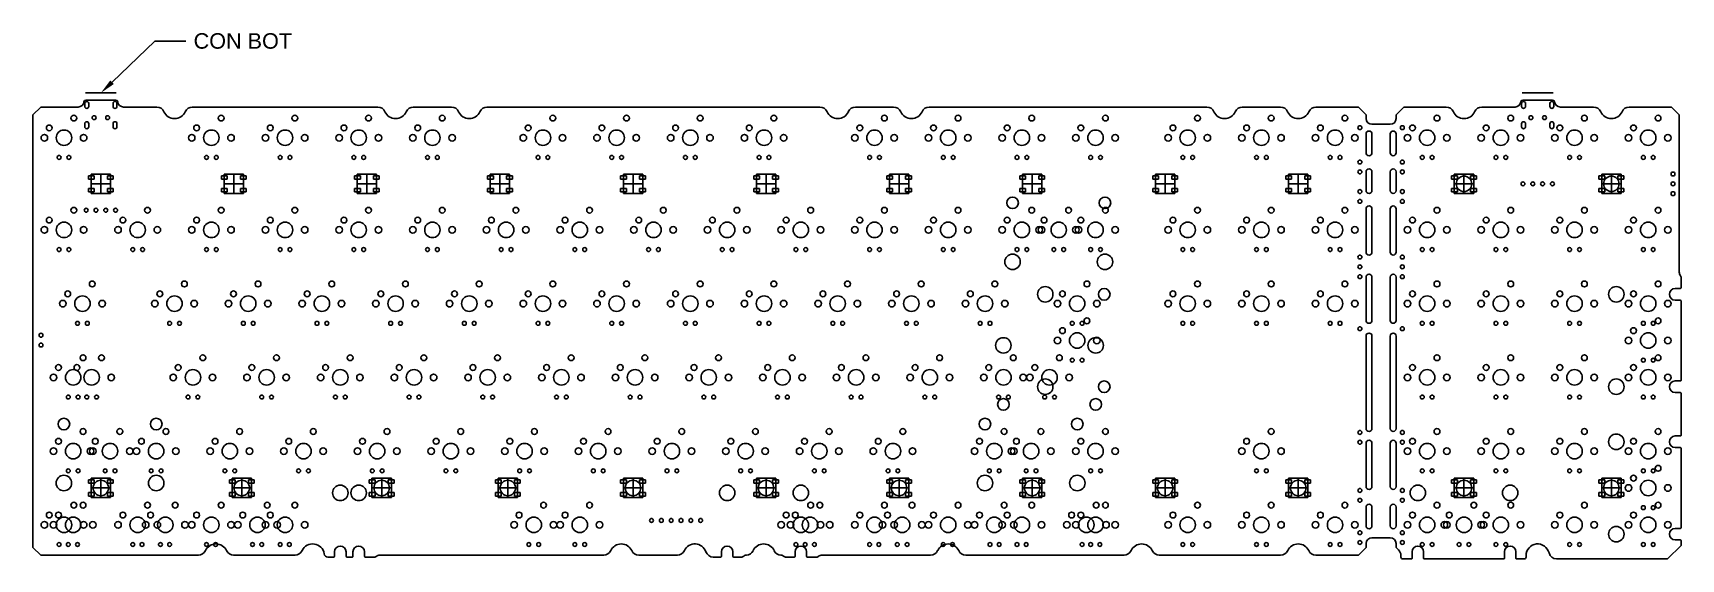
# Model space of a CAD drawing. Header units: millimetres. Extents: x 716 to 1142, y 508 to 644.
import ezdxf
from ezdxf import colors
from ezdxf.entities.mleader import LeaderData, LeaderLine
from ezdxf.math import Vec2, Vec3

# ---------------------------------------------------------------- set-up
doc = ezdxf.new("R2010")
doc.units = ezdxf.units.MM
doc.layers.add('b8000', color=220, linetype='Continuous')
doc.styles.get("Standard").update_dxf_attribs({"font": 'arial.ttf'})

msp = doc.modelspace()

# ---------------------------------------------------------------- linework, layer by layer
at = {"layer": 'b8000', "color": 5}
for p, q in [((729.88, 628.47), (737.88, 628.47)), ((1101.35, 628.47), (1109.35, 628.47))]:
    msp.add_line(p, q, dxfattribs=at)
at = {"layer": 'b8000'}
for p, q in [((730.01, 626.62), (737.74, 626.62)), ((1101.49, 626.62), (1109.22, 626.62)), ((718.33, 624.82), (716.33, 622.82)), ((716.33, 622.82), (716.33, 511.06)), ((718.33, 624.82), (728.02, 624.82)), ((739.73, 624.82), (748.34, 624.82)), ((757.51, 624.82), (805.49, 624.82)), ((814.66, 624.82), (824.54, 624.82)), ((833.71, 624.82), (919.79, 624.82)), ((928.96, 624.82), (938.84, 624.82)), ((948.01, 624.82), (1019.81, 624.82)), ((1028.97, 624.82), (1038.86, 624.82)), ((1048.02, 624.82), (1058.99, 624.82)), ((1058.99, 624.82), (1060.99, 622.82)), ((1060.99, 622.82), (1060.99, 621.82)), ((1070.75, 624.82), (1068.75, 622.82)), ((1068.75, 622.82), (1068.75, 621.82)), ((1070.75, 624.82), (1081.72, 624.82)), ((1090.89, 624.82), (1099.5, 624.82)), ((1119.82, 624.82), (1111.21, 624.82)), ((1139.95, 624.82), (1128.99, 624.82)), ((1139.95, 624.82), (1141.95, 622.82)), ((1141.95, 622.82), (1141.95, 582.16)), ((1062.49, 620.36), (1067.25, 620.36)), ((730.68, 607.09), (730.68, 606.19)), ((730.68, 607.09), (732.18, 607.09)), ((730.68, 606.19), (732.18, 606.19)), ((731.38, 607.49), (736.38, 607.49)), ((731.38, 602.49), (731.38, 607.49)), ((732.18, 607.09), (732.18, 606.19)), ((733.88, 607.49), (733.88, 602.49)), ((735.58, 607.09), (735.58, 606.19)), ((735.58, 607.09), (737.08, 607.09)), ((735.58, 606.19), (737.08, 606.19)), ((736.38, 607.49), (736.38, 602.49)), ((737.08, 607.09), (737.08, 606.19)), ((765.07, 607.09), (765.07, 606.19)), ((765.07, 607.09), (766.57, 607.09)), ((765.07, 606.19), (766.57, 606.19)), ((765.77, 607.49), (770.77, 607.49)), ((765.77, 602.49), (765.77, 607.49)), ((766.57, 607.09), (766.57, 606.19)), ((768.27, 607.49), (768.27, 602.49)), ((769.97, 607.09), (769.97, 606.19)), ((769.97, 607.09), (771.47, 607.09)), ((769.97, 606.19), (771.47, 606.19)), ((770.77, 607.49), (770.77, 602.49)), ((771.47, 607.09), (771.47, 606.19)), ((799.47, 607.09), (799.47, 606.19)), ((799.47, 607.09), (800.97, 607.09)), ((799.47, 606.19), (800.97, 606.19)), ((800.17, 607.49), (805.17, 607.49)), ((800.17, 602.49), (800.17, 607.49)), ((800.97, 607.09), (800.97, 606.19)), ((802.67, 607.49), (802.67, 602.49)), ((804.37, 607.09), (804.37, 606.19)), ((804.37, 607.09), (805.87, 607.09)), ((804.37, 606.19), (805.87, 606.19)), ((805.17, 607.49), (805.17, 602.49)), ((805.87, 607.09), (805.87, 606.19)), ((833.87, 607.09), (833.87, 606.19)), ((833.87, 607.09), (835.37, 607.09)), ((833.87, 606.19), (835.37, 606.19)), ((834.57, 607.49), (839.57, 607.49)), ((834.57, 602.49), (834.57, 607.49)), ((835.37, 607.09), (835.37, 606.19)), ((837.07, 607.49), (837.07, 602.49)), ((838.77, 607.09), (838.77, 606.19)), ((838.77, 607.09), (840.27, 607.09)), ((838.77, 606.19), (840.27, 606.19)), ((839.57, 607.49), (839.57, 602.49)), ((840.27, 607.09), (840.27, 606.19)), ((868.26, 607.09), (868.26, 606.19)), ((868.26, 607.09), (869.76, 607.09)), ((868.26, 606.19), (869.76, 606.19)), ((868.96, 607.49), (873.96, 607.49)), ((868.96, 602.49), (868.96, 607.49)), ((869.76, 607.09), (869.76, 606.19)), ((871.46, 607.49), (871.46, 602.49)), ((873.16, 607.09), (873.16, 606.19)), ((873.16, 607.09), (874.66, 607.09)), ((873.16, 606.19), (874.66, 606.19)), ((873.96, 607.49), (873.96, 602.49)), ((874.66, 607.09), (874.66, 606.19)), ((902.66, 607.09), (902.66, 606.19)), ((902.66, 607.09), (904.16, 607.09)), ((902.66, 606.19), (904.16, 606.19)), ((903.36, 607.49), (908.36, 607.49)), ((903.36, 602.49), (903.36, 607.49)), ((904.16, 607.09), (904.16, 606.19)), ((905.86, 607.49), (905.86, 602.49)), ((907.56, 607.09), (907.56, 606.19)), ((907.56, 607.09), (909.06, 607.09)), ((907.56, 606.19), (909.06, 606.19)), ((908.36, 607.49), (908.36, 602.49)), ((909.06, 607.09), (909.06, 606.19)), ((937.05, 607.09), (937.05, 606.19)), ((937.05, 607.09), (938.55, 607.09)), ((937.05, 606.19), (938.55, 606.19)), ((937.75, 607.49), (942.75, 607.49)), ((937.75, 602.49), (937.75, 607.49)), ((938.55, 607.09), (938.55, 606.19)), ((940.25, 607.49), (940.25, 602.49)), ((941.95, 607.09), (941.95, 606.19)), ((941.95, 607.09), (943.45, 607.09)), ((941.95, 606.19), (943.45, 606.19)), ((942.75, 607.49), (942.75, 602.49)), ((943.45, 607.09), (943.45, 606.19)), ((971.45, 607.09), (971.45, 606.19)), ((971.45, 607.09), (972.95, 607.09)), ((971.45, 606.19), (972.95, 606.19)), ((972.15, 607.49), (977.15, 607.49)), ((972.15, 602.49), (972.15, 607.49)), ((972.95, 607.09), (972.95, 606.19)), ((974.65, 607.49), (974.65, 602.49)), ((976.35, 607.09), (976.35, 606.19)), ((976.35, 607.09), (977.85, 607.09)), ((976.35, 606.19), (977.85, 606.19)), ((977.15, 607.49), (977.15, 602.49)), ((977.85, 607.09), (977.85, 606.19)), ((1005.84, 607.09), (1005.84, 606.19)), ((1005.84, 607.09), (1007.34, 607.09)), ((1005.84, 606.19), (1007.34, 606.19)), ((1006.54, 607.49), (1011.54, 607.49)), ((1006.54, 602.49), (1006.54, 607.49)), ((1007.34, 607.09), (1007.34, 606.19)), ((1009.04, 607.49), (1009.04, 602.49)), ((1010.74, 607.09), (1010.74, 606.19)), ((1010.74, 607.09), (1012.24, 607.09)), ((1010.74, 606.19), (1012.24, 606.19)), ((1011.54, 607.49), (1011.54, 602.49)), ((1012.24, 607.09), (1012.24, 606.19)), ((1040.24, 607.09), (1040.24, 606.19)), ((1040.24, 607.09), (1041.74, 607.09)), ((1040.24, 606.19), (1041.74, 606.19)), ((1040.94, 607.49), (1045.94, 607.49)), ((1040.94, 602.49), (1040.94, 607.49)), ((1041.74, 607.09), (1041.74, 606.19)), ((1043.44, 607.49), (1043.44, 602.49)), ((1045.14, 607.09), (1045.14, 606.19)), ((1045.14, 607.09), (1046.64, 607.09)), ((1045.14, 606.19), (1046.64, 606.19)), ((1045.94, 607.49), (1045.94, 602.49)), ((1046.64, 607.09), (1046.64, 606.19)), ((1083.1, 607.09), (1083.1, 606.19)), ((1083.1, 607.09), (1084.6, 607.09)), ((1083.1, 606.19), (1084.6, 606.19)), ((1083.8, 607.49), (1088.8, 607.49)), ((1083.8, 602.49), (1083.8, 607.49)), ((1084.6, 607.09), (1084.6, 606.19)), ((1086.3, 607.49), (1086.3, 602.49)), ((1088, 607.09), (1088, 606.19)), ((1088, 607.09), (1089.5, 607.09)), ((1088, 606.19), (1089.5, 606.19)), ((1088.8, 607.49), (1088.8, 602.49)), ((1089.5, 607.09), (1089.5, 606.19)), ((1121.2, 607.09), (1121.2, 606.19)), ((1121.2, 607.09), (1122.7, 607.09)), ((1121.2, 606.19), (1122.7, 606.19)), ((1121.9, 607.49), (1126.9, 607.49)), ((1121.9, 602.49), (1121.9, 607.49)), ((1122.7, 607.09), (1122.7, 606.19)), ((1124.4, 607.49), (1124.4, 602.49)), ((1126.1, 607.09), (1126.1, 606.19)), ((1126.1, 607.09), (1127.6, 607.09)), ((1126.1, 606.19), (1127.6, 606.19)), ((1126.9, 607.49), (1126.9, 602.49)), ((1127.6, 607.09), (1127.6, 606.19)), ((730.68, 603.79), (730.68, 602.89)), ((730.68, 603.79), (732.18, 603.79)), ((730.68, 602.89), (732.18, 602.89)), ((731.38, 604.99), (736.38, 604.99)), ((736.38, 602.49), (731.38, 602.49)), ((732.18, 603.79), (732.18, 602.89)), ((735.58, 603.79), (735.58, 602.89)), ((735.58, 603.79), (737.08, 603.79)), ((735.58, 602.89), (737.08, 602.89)), ((737.08, 603.79), (737.08, 602.89)), ((765.07, 603.79), (765.07, 602.89)), ((765.07, 603.79), (766.57, 603.79)), ((765.07, 602.89), (766.57, 602.89)), ((765.77, 604.99), (770.77, 604.99)), ((770.77, 602.49), (765.77, 602.49)), ((766.57, 603.79), (766.57, 602.89)), ((769.97, 603.79), (769.97, 602.89)), ((769.97, 603.79), (771.47, 603.79)), ((769.97, 602.89), (771.47, 602.89)), ((771.47, 603.79), (771.47, 602.89)), ((799.47, 603.79), (799.47, 602.89)), ((799.47, 603.79), (800.97, 603.79)), ((799.47, 602.89), (800.97, 602.89)), ((800.17, 604.99), (805.17, 604.99)), ((805.17, 602.49), (800.17, 602.49)), ((800.97, 603.79), (800.97, 602.89)), ((804.37, 603.79), (804.37, 602.89)), ((804.37, 603.79), (805.87, 603.79)), ((804.37, 602.89), (805.87, 602.89)), ((805.87, 603.79), (805.87, 602.89)), ((833.87, 603.79), (833.87, 602.89)), ((833.87, 603.79), (835.37, 603.79)), ((833.87, 602.89), (835.37, 602.89)), ((834.57, 604.99), (839.57, 604.99)), ((839.57, 602.49), (834.57, 602.49)), ((835.37, 603.79), (835.37, 602.89)), ((838.77, 603.79), (838.77, 602.89)), ((838.77, 603.79), (840.27, 603.79)), ((838.77, 602.89), (840.27, 602.89)), ((840.27, 603.79), (840.27, 602.89)), ((868.26, 603.79), (868.26, 602.89)), ((868.26, 603.79), (869.76, 603.79)), ((868.26, 602.89), (869.76, 602.89)), ((868.96, 604.99), (873.96, 604.99)), ((873.96, 602.49), (868.96, 602.49)), ((869.76, 603.79), (869.76, 602.89)), ((873.16, 603.79), (873.16, 602.89)), ((873.16, 603.79), (874.66, 603.79)), ((873.16, 602.89), (874.66, 602.89)), ((874.66, 603.79), (874.66, 602.89)), ((902.66, 603.79), (902.66, 602.89)), ((902.66, 603.79), (904.16, 603.79)), ((902.66, 602.89), (904.16, 602.89)), ((903.36, 604.99), (908.36, 604.99)), ((908.36, 602.49), (903.36, 602.49)), ((904.16, 603.79), (904.16, 602.89)), ((907.56, 603.79), (907.56, 602.89)), ((907.56, 603.79), (909.06, 603.79)), ((907.56, 602.89), (909.06, 602.89)), ((909.06, 603.79), (909.06, 602.89)), ((937.05, 603.79), (937.05, 602.89)), ((937.05, 603.79), (938.55, 603.79)), ((937.05, 602.89), (938.55, 602.89)), ((937.75, 604.99), (942.75, 604.99)), ((942.75, 602.49), (937.75, 602.49)), ((938.55, 603.79), (938.55, 602.89)), ((941.95, 603.79), (941.95, 602.89)), ((941.95, 603.79), (943.45, 603.79)), ((941.95, 602.89), (943.45, 602.89)), ((943.45, 603.79), (943.45, 602.89)), ((971.45, 603.79), (971.45, 602.89)), ((971.45, 603.79), (972.95, 603.79)), ((971.45, 602.89), (972.95, 602.89)), ((972.15, 604.99), (977.15, 604.99)), ((977.15, 602.49), (972.15, 602.49)), ((972.95, 603.79), (972.95, 602.89)), ((976.35, 603.79), (976.35, 602.89)), ((976.35, 603.79), (977.85, 603.79)), ((976.35, 602.89), (977.85, 602.89)), ((977.85, 603.79), (977.85, 602.89)), ((1005.84, 603.79), (1005.84, 602.89)), ((1005.84, 603.79), (1007.34, 603.79)), ((1005.84, 602.89), (1007.34, 602.89)), ((1006.54, 604.99), (1011.54, 604.99)), ((1011.54, 602.49), (1006.54, 602.49)), ((1007.34, 603.79), (1007.34, 602.89)), ((1010.74, 603.79), (1010.74, 602.89)), ((1010.74, 603.79), (1012.24, 603.79)), ((1010.74, 602.89), (1012.24, 602.89)), ((1012.24, 603.79), (1012.24, 602.89)), ((1040.24, 603.79), (1040.24, 602.89)), ((1040.24, 603.79), (1041.74, 603.79)), ((1040.24, 602.89), (1041.74, 602.89)), ((1040.94, 604.99), (1045.94, 604.99)), ((1045.94, 602.49), (1040.94, 602.49)), ((1041.74, 603.79), (1041.74, 602.89)), ((1045.14, 603.79), (1045.14, 602.89)), ((1045.14, 603.79), (1046.64, 603.79)), ((1045.14, 602.89), (1046.64, 602.89)), ((1046.64, 603.79), (1046.64, 602.89)), ((1083.1, 603.79), (1083.1, 602.89)), ((1083.1, 603.79), (1084.6, 603.79)), ((1083.1, 602.89), (1084.6, 602.89)), ((1083.8, 604.99), (1088.8, 604.99)), ((1088.8, 602.49), (1083.8, 602.49)), ((1084.6, 603.79), (1084.6, 602.89)), ((1088, 603.79), (1088, 602.89)), ((1088, 603.79), (1089.5, 603.79)), ((1088, 602.89), (1089.5, 602.89)), ((1089.5, 603.79), (1089.5, 602.89)), ((1121.2, 603.79), (1121.2, 602.89)), ((1121.2, 603.79), (1122.7, 603.79)), ((1121.2, 602.89), (1122.7, 602.89)), ((1121.9, 604.99), (1126.9, 604.99)), ((1126.9, 602.49), (1121.9, 602.49)), ((1122.7, 603.79), (1122.7, 602.89)), ((1126.1, 603.79), (1126.1, 602.89)), ((1126.1, 603.79), (1127.6, 603.79)), ((1126.1, 602.89), (1127.6, 602.89)), ((1127.6, 603.79), (1127.6, 602.89)), ((1142.41, 578.14), (1142.41, 580.89)), ((1140.91, 577.94), (1142.21, 577.94)), ((1140.91, 574.94), (1142.21, 574.94)), ((1142.41, 554.27), (1142.41, 574.74)), ((1140.91, 554.07), (1142.21, 554.07)), ((1140.91, 551.07), (1142.21, 551.07)), ((1142.41, 540.04), (1142.41, 550.87)), ((1140.91, 539.84), (1142.21, 539.84)), ((1140.91, 536.84), (1142.21, 536.84)), ((1142.41, 516.17), (1142.41, 536.64)), ((730.68, 528.51), (730.68, 527.61)), ((730.68, 528.51), (732.18, 528.51)), ((731.38, 528.91), (736.38, 528.91)), ((731.38, 523.91), (731.38, 528.91)), ((732.18, 528.51), (732.18, 527.61)), ((733.88, 528.91), (733.88, 523.91)), ((735.58, 528.51), (735.58, 527.61)), ((735.58, 528.51), (737.08, 528.51)), ((736.38, 528.91), (736.38, 523.91)), ((737.08, 528.51), (737.08, 527.61)), ((767.11, 528.51), (767.11, 527.61)), ((767.11, 528.51), (768.61, 528.51)), ((767.81, 528.91), (772.81, 528.91)), ((767.81, 523.91), (767.81, 528.91)), ((768.61, 528.51), (768.61, 527.61)), ((770.31, 528.91), (770.31, 523.91)), ((772.01, 528.51), (772.01, 527.61)), ((772.01, 528.51), (773.51, 528.51)), ((772.81, 528.91), (772.81, 523.91)), ((773.51, 528.51), (773.51, 527.61)), ((803.28, 528.51), (803.28, 527.61)), ((803.28, 528.51), (804.78, 528.51)), ((803.98, 528.91), (808.98, 528.91)), ((803.98, 523.91), (803.98, 528.91)), ((804.78, 528.51), (804.78, 527.61)), ((806.48, 528.91), (806.48, 523.91)), ((808.18, 528.51), (808.18, 527.61)), ((808.18, 528.51), (809.68, 528.51)), ((808.98, 528.91), (808.98, 523.91)), ((809.68, 528.51), (809.68, 527.61)), ((835.9, 528.51), (835.9, 527.61)), ((835.9, 528.51), (837.4, 528.51)), ((836.6, 528.91), (841.6, 528.91)), ((836.6, 523.91), (836.6, 528.91)), ((837.4, 528.51), (837.4, 527.61)), ((839.1, 528.91), (839.1, 523.91)), ((840.8, 528.51), (840.8, 527.61)), ((840.8, 528.51), (842.3, 528.51)), ((841.6, 528.91), (841.6, 523.91)), ((842.3, 528.51), (842.3, 527.61)), ((868.26, 528.51), (868.26, 527.61)), ((868.26, 528.51), (869.76, 528.51)), ((868.96, 528.91), (873.96, 528.91)), ((868.96, 523.91), (868.96, 528.91)), ((869.76, 528.51), (869.76, 527.61)), ((871.46, 528.91), (871.46, 523.91)), ((873.16, 528.51), (873.16, 527.61)), ((873.16, 528.51), (874.66, 528.51)), ((873.96, 528.91), (873.96, 523.91)), ((874.66, 528.51), (874.66, 527.61)), ((902.66, 528.51), (902.66, 527.61)), ((902.66, 528.51), (904.16, 528.51)), ((903.36, 528.91), (908.36, 528.91)), ((903.36, 523.91), (903.36, 528.91)), ((904.16, 528.51), (904.16, 527.61)), ((905.86, 528.91), (905.86, 523.91)), ((907.56, 528.51), (907.56, 527.61)), ((907.56, 528.51), (909.06, 528.51)), ((908.36, 528.91), (908.36, 523.91)), ((909.06, 528.51), (909.06, 527.61)), ((937.05, 528.51), (937.05, 527.61)), ((937.05, 528.51), (938.55, 528.51)), ((937.75, 528.91), (942.75, 528.91)), ((937.75, 523.91), (937.75, 528.91)), ((938.55, 528.51), (938.55, 527.61)), ((940.25, 528.91), (940.25, 523.91)), ((941.95, 528.51), (941.95, 527.61)), ((941.95, 528.51), (943.45, 528.51)), ((942.75, 528.91), (942.75, 523.91)), ((943.45, 528.51), (943.45, 527.61)), ((971.45, 528.51), (971.45, 527.61)), ((971.45, 528.51), (972.95, 528.51)), ((972.15, 528.91), (977.15, 528.91)), ((972.15, 523.91), (972.15, 528.91)), ((972.95, 528.51), (972.95, 527.61)), ((974.65, 528.91), (974.65, 523.91)), ((976.35, 528.51), (976.35, 527.61)), ((976.35, 528.51), (977.85, 528.51)), ((977.15, 528.91), (977.15, 523.91)), ((977.85, 528.51), (977.85, 527.61)), ((1005.84, 528.51), (1005.84, 527.61)), ((1005.84, 528.51), (1007.34, 528.51)), ((1006.54, 528.91), (1011.54, 528.91)), ((1006.54, 523.91), (1006.54, 528.91)), ((1007.34, 528.51), (1007.34, 527.61)), ((1009.04, 528.91), (1009.04, 523.91)), ((1010.74, 528.51), (1010.74, 527.61)), ((1010.74, 528.51), (1012.24, 528.51)), ((1011.54, 528.91), (1011.54, 523.91)), ((1012.24, 528.51), (1012.24, 527.61)), ((1040.24, 528.51), (1040.24, 527.61)), ((1040.24, 528.51), (1041.74, 528.51)), ((1040.94, 528.91), (1045.94, 528.91)), ((1040.94, 523.91), (1040.94, 528.91)), ((1041.74, 528.51), (1041.74, 527.61)), ((1043.44, 528.91), (1043.44, 523.91)), ((1045.14, 528.51), (1045.14, 527.61)), ((1045.14, 528.51), (1046.64, 528.51)), ((1045.94, 528.91), (1045.94, 523.91)), ((1046.64, 528.51), (1046.64, 527.61)), ((1083.1, 528.51), (1083.1, 527.61)), ((1083.1, 528.51), (1084.6, 528.51)), ((1083.8, 528.91), (1088.8, 528.91)), ((1083.8, 523.91), (1083.8, 528.91)), ((1084.6, 528.51), (1084.6, 527.61)), ((1086.3, 528.91), (1086.3, 523.91)), ((1088, 528.51), (1088, 527.61)), ((1088, 528.51), (1089.5, 528.51)), ((1088.8, 528.91), (1088.8, 523.91)), ((1089.5, 528.51), (1089.5, 527.61)), ((1121.2, 528.51), (1121.2, 527.61)), ((1121.2, 528.51), (1122.7, 528.51)), ((1121.9, 528.91), (1126.9, 528.91)), ((1121.9, 523.91), (1121.9, 528.91)), ((1122.7, 528.51), (1122.7, 527.61)), ((1124.4, 528.91), (1124.4, 523.91)), ((1126.1, 528.51), (1126.1, 527.61)), ((1126.1, 528.51), (1127.6, 528.51)), ((1126.9, 528.91), (1126.9, 523.91)), ((1127.6, 528.51), (1127.6, 527.61)), ((730.68, 527.61), (732.18, 527.61)), ((730.68, 525.21), (730.68, 524.31)), ((730.68, 525.21), (732.18, 525.21)), ((730.68, 524.31), (732.18, 524.31)), ((731.38, 526.41), (736.38, 526.41)), ((732.18, 525.21), (732.18, 524.31)), ((735.58, 527.61), (737.08, 527.61)), ((735.58, 525.21), (735.58, 524.31)), ((735.58, 525.21), (737.08, 525.21)), ((735.58, 524.31), (737.08, 524.31)), ((737.08, 525.21), (737.08, 524.31)), ((767.11, 527.61), (768.61, 527.61)), ((767.11, 525.21), (767.11, 524.31)), ((767.11, 525.21), (768.61, 525.21)), ((767.11, 524.31), (768.61, 524.31)), ((767.81, 526.41), (772.81, 526.41)), ((768.61, 525.21), (768.61, 524.31)), ((772.01, 527.61), (773.51, 527.61)), ((772.01, 525.21), (772.01, 524.31)), ((772.01, 525.21), (773.51, 525.21)), ((772.01, 524.31), (773.51, 524.31)), ((773.51, 525.21), (773.51, 524.31)), ((803.28, 527.61), (804.78, 527.61)), ((803.28, 525.21), (803.28, 524.31)), ((803.28, 525.21), (804.78, 525.21)), ((803.28, 524.31), (804.78, 524.31)), ((803.98, 526.41), (808.98, 526.41)), ((804.78, 525.21), (804.78, 524.31)), ((808.18, 527.61), (809.68, 527.61)), ((808.18, 525.21), (808.18, 524.31)), ((808.18, 525.21), (809.68, 525.21)), ((808.18, 524.31), (809.68, 524.31)), ((809.68, 525.21), (809.68, 524.31)), ((835.9, 527.61), (837.4, 527.61)), ((835.9, 525.21), (835.9, 524.31)), ((835.9, 525.21), (837.4, 525.21)), ((835.9, 524.31), (837.4, 524.31)), ((836.6, 526.41), (841.6, 526.41)), ((837.4, 525.21), (837.4, 524.31)), ((840.8, 527.61), (842.3, 527.61)), ((840.8, 525.21), (840.8, 524.31)), ((840.8, 525.21), (842.3, 525.21)), ((840.8, 524.31), (842.3, 524.31)), ((842.3, 525.21), (842.3, 524.31)), ((868.26, 527.61), (869.76, 527.61)), ((868.26, 525.21), (868.26, 524.31)), ((868.26, 525.21), (869.76, 525.21)), ((868.26, 524.31), (869.76, 524.31)), ((868.96, 526.41), (873.96, 526.41)), ((869.76, 525.21), (869.76, 524.31)), ((873.16, 527.61), (874.66, 527.61)), ((873.16, 525.21), (873.16, 524.31)), ((873.16, 525.21), (874.66, 525.21)), ((873.16, 524.31), (874.66, 524.31)), ((874.66, 525.21), (874.66, 524.31)), ((902.66, 527.61), (904.16, 527.61)), ((902.66, 525.21), (902.66, 524.31)), ((902.66, 525.21), (904.16, 525.21)), ((902.66, 524.31), (904.16, 524.31)), ((903.36, 526.41), (908.36, 526.41)), ((904.16, 525.21), (904.16, 524.31)), ((907.56, 527.61), (909.06, 527.61)), ((907.56, 525.21), (907.56, 524.31)), ((907.56, 525.21), (909.06, 525.21)), ((907.56, 524.31), (909.06, 524.31)), ((909.06, 525.21), (909.06, 524.31)), ((937.05, 527.61), (938.55, 527.61)), ((937.05, 525.21), (937.05, 524.31)), ((937.05, 525.21), (938.55, 525.21)), ((937.05, 524.31), (938.55, 524.31)), ((937.75, 526.41), (942.75, 526.41)), ((938.55, 525.21), (938.55, 524.31)), ((941.95, 527.61), (943.45, 527.61)), ((941.95, 525.21), (941.95, 524.31)), ((941.95, 525.21), (943.45, 525.21)), ((941.95, 524.31), (943.45, 524.31)), ((943.45, 525.21), (943.45, 524.31)), ((971.45, 527.61), (972.95, 527.61)), ((971.45, 525.21), (971.45, 524.31)), ((971.45, 525.21), (972.95, 525.21)), ((971.45, 524.31), (972.95, 524.31)), ((972.15, 526.41), (977.15, 526.41)), ((972.95, 525.21), (972.95, 524.31)), ((976.35, 527.61), (977.85, 527.61)), ((976.35, 525.21), (976.35, 524.31)), ((976.35, 525.21), (977.85, 525.21)), ((976.35, 524.31), (977.85, 524.31)), ((977.85, 525.21), (977.85, 524.31)), ((1005.84, 527.61), (1007.34, 527.61)), ((1005.84, 525.21), (1005.84, 524.31)), ((1005.84, 525.21), (1007.34, 525.21)), ((1005.84, 524.31), (1007.34, 524.31)), ((1006.54, 526.41), (1011.54, 526.41)), ((1007.34, 525.21), (1007.34, 524.31)), ((1010.74, 527.61), (1012.24, 527.61)), ((1010.74, 525.21), (1010.74, 524.31)), ((1010.74, 525.21), (1012.24, 525.21)), ((1010.74, 524.31), (1012.24, 524.31)), ((1012.24, 525.21), (1012.24, 524.31)), ((1040.24, 527.61), (1041.74, 527.61)), ((1040.24, 525.21), (1040.24, 524.31)), ((1040.24, 525.21), (1041.74, 525.21)), ((1040.24, 524.31), (1041.74, 524.31)), ((1040.94, 526.41), (1045.94, 526.41)), ((1041.74, 525.21), (1041.74, 524.31)), ((1045.14, 527.61), (1046.64, 527.61)), ((1045.14, 525.21), (1045.14, 524.31)), ((1045.14, 525.21), (1046.64, 525.21)), ((1045.14, 524.31), (1046.64, 524.31)), ((1046.64, 525.21), (1046.64, 524.31)), ((1083.1, 527.61), (1084.6, 527.61)), ((1083.1, 525.21), (1083.1, 524.31)), ((1083.1, 525.21), (1084.6, 525.21)), ((1083.1, 524.31), (1084.6, 524.31)), ((1083.8, 526.41), (1088.8, 526.41)), ((1084.6, 525.21), (1084.6, 524.31)), ((1088, 527.61), (1089.5, 527.61)), ((1088, 525.21), (1088, 524.31)), ((1088, 525.21), (1089.5, 525.21)), ((1088, 524.31), (1089.5, 524.31)), ((1089.5, 525.21), (1089.5, 524.31)), ((1121.2, 527.61), (1122.7, 527.61)), ((1121.2, 525.21), (1121.2, 524.31)), ((1121.2, 525.21), (1122.7, 525.21)), ((1121.2, 524.31), (1122.7, 524.31)), ((1121.9, 526.41), (1126.9, 526.41)), ((1122.7, 525.21), (1122.7, 524.31)), ((1126.1, 527.61), (1127.6, 527.61)), ((1126.1, 525.21), (1126.1, 524.31)), ((1126.1, 525.21), (1127.6, 525.21)), ((1126.1, 524.31), (1127.6, 524.31)), ((1127.6, 525.21), (1127.6, 524.31)), ((736.38, 523.91), (731.38, 523.91)), ((772.81, 523.91), (767.81, 523.91)), ((808.98, 523.91), (803.98, 523.91)), ((841.6, 523.91), (836.6, 523.91)), ((873.96, 523.91), (868.96, 523.91)), ((908.36, 523.91), (903.36, 523.91)), ((942.75, 523.91), (937.75, 523.91)), ((977.15, 523.91), (972.15, 523.91)), ((1011.54, 523.91), (1006.54, 523.91)), ((1045.94, 523.91), (1040.94, 523.91)), ((1088.8, 523.91), (1083.8, 523.91)), ((1126.9, 523.91), (1121.9, 523.91)), ((1140.91, 515.97), (1142.21, 515.97)), ((1060.99, 512.06), (1060.99, 511.06)), ((1062.49, 513.52), (1067.25, 513.52)), ((1068.75, 512.06), (1068.75, 511.06)), ((1142.41, 511.52), (1138.95, 508.06)), ((1140.91, 512.97), (1142.21, 512.97)), ((1142.41, 511.52), (1142.41, 512.77)), ((716.33, 511.06), (718.33, 509.06)), ((718.33, 509.06), (759.11, 509.06)), ((768.18, 509.06), (784.11, 509.06)), ((792.6, 508.56), (794.09, 508.56)), ((794.29, 509.9), (794.29, 508.76)), ((797.29, 509.9), (797.29, 508.76)), ((797.49, 508.56), (798.85, 508.56)), ((799.05, 509.9), (799.05, 508.76)), ((802.05, 509.9), (802.05, 508.76)), ((802.25, 508.56), (804.73, 508.56)), ((806.05, 509.06), (863.88, 509.06)), ((872.96, 509.06), (882.93, 509.06)), ((892.21, 508.56), (894.1, 508.56)), ((894.3, 509.9), (894.3, 508.76)), ((897.3, 509.9), (897.3, 508.76)), ((897.5, 508.56), (899.57, 508.56)), ((910.9, 508.56), (913.15, 508.56)), ((913.35, 509.9), (913.35, 508.76)), ((916.35, 509.9), (916.35, 508.76)), ((916.55, 508.56), (919.03, 508.56)), ((920.35, 509.06), (948.41, 509.06)), ((957.49, 509.06), (998.42, 509.06)), ((1007.5, 509.06), (1038.9, 509.06)), ((1047.98, 509.06), (1058.99, 509.06)), ((1060.99, 511.06), (1058.99, 509.06)), ((1068.75, 511.06), (1069.4, 510.41)), ((1069.98, 508.56), (1069.98, 509)), ((1070.48, 508.06), (1072.66, 508.06)), ((1072.86, 509.9), (1072.86, 508.26)), ((1075.86, 509.9), (1075.86, 508.26)), ((1076.06, 508.06), (1096.54, 508.06)), ((1096.74, 509.9), (1096.74, 508.26)), ((1099.74, 509.9), (1099.74, 508.26)), ((1099.94, 508.06), (1101.85, 508.06)), ((1102.35, 508.96), (1102.35, 508.56)), ((1110.23, 508.06), (1138.95, 508.06))]:
    msp.add_line(p, q, dxfattribs=at)
at = {"layer": 'b8000', "color": 2}
for p, q in [((729.73, 625.77), (729.73, 624.97)), ((730.73, 625.77), (730.73, 624.97)), ((737.03, 625.77), (737.03, 624.97)), ((738.03, 625.77), (738.03, 624.97)), ((1101.2, 625.77), (1101.2, 624.97)), ((1102.2, 625.77), (1102.2, 624.97)), ((1108.5, 625.77), (1108.5, 624.97)), ((1109.5, 625.77), (1109.5, 624.97)), ((729.73, 620.52), (729.73, 619.72)), ((730.73, 620.52), (730.73, 619.72)), ((737.03, 620.52), (737.03, 619.72)), ((738.03, 620.52), (738.03, 619.72)), ((1060.99, 613.01), (1060.99, 617.86)), ((1062.49, 617.86), (1062.49, 613.01)), ((1067.25, 617.86), (1067.25, 613.01)), ((1068.75, 613.01), (1068.75, 617.86)), ((1101.2, 620.52), (1101.2, 619.72)), ((1102.2, 620.52), (1102.2, 619.72)), ((1108.5, 620.52), (1108.5, 619.72)), ((1109.5, 620.52), (1109.5, 619.72)), ((1060.99, 603.25), (1060.99, 608.1)), ((1062.49, 608.1), (1062.49, 603.25)), ((1067.25, 608.1), (1067.25, 603.25)), ((1068.75, 603.25), (1068.75, 608.1)), ((1060.99, 587.33), (1060.99, 598.53)), ((1062.49, 598.53), (1062.49, 587.33)), ((1067.25, 598.53), (1067.25, 587.33)), ((1068.75, 587.33), (1068.75, 598.53)), ((1060.99, 569.7), (1060.99, 580.9)), ((1062.49, 580.9), (1062.49, 569.7)), ((1067.25, 580.9), (1067.25, 569.7)), ((1068.75, 569.7), (1068.75, 580.9)), ((1060.99, 541.76), (1060.99, 565.66)), ((1062.49, 565.66), (1062.49, 541.76)), ((1067.25, 565.66), (1067.25, 541.76)), ((1068.75, 541.76), (1068.75, 565.66)), ((1060.99, 526.77), (1060.99, 537.98)), ((1062.49, 537.98), (1062.49, 526.77)), ((1067.25, 537.98), (1067.25, 526.77)), ((1068.75, 526.77), (1068.75, 537.98)), ((1060.99, 516.61), (1060.99, 521.47)), ((1062.49, 521.47), (1062.49, 516.61)), ((1067.25, 521.47), (1067.25, 516.61)), ((1068.75, 516.61), (1068.75, 521.47))]:
    msp.add_line(p, q, dxfattribs=at)
at = {"layer": 'b8000'}
for centre, radius in [((726.89, 621.97), 0.75), ((764.99, 621.97), 0.75), ((784.04, 621.97), 0.75), ((803.09, 621.97), 0.75), ((822.14, 621.97), 0.75), ((850.72, 621.97), 0.75), ((869.77, 621.97), 0.75), ((888.82, 621.97), 0.75), ((907.87, 621.97), 0.75), ((936.44, 621.97), 0.75), ((955.49, 621.97), 0.75), ((974.54, 621.97), 0.75), ((993.59, 621.97), 0.75), ((1017.41, 621.97), 0.75), ((1036.46, 621.97), 0.75), ((1055.51, 621.97), 0.75), ((1079.32, 621.97), 0.75), ((1098.37, 621.97), 0.75), ((1117.42, 621.97), 0.75), ((1136.47, 621.97), 0.75), ((720.54, 619.43), 0.75), ((724.35, 616.89), 2), ((758.64, 619.43), 0.75), ((762.45, 616.89), 2), ((777.69, 619.43), 0.75), ((781.5, 616.89), 2), ((796.74, 619.43), 0.75), ((800.55, 616.89), 2), ((815.79, 619.43), 0.75), ((819.6, 616.89), 2), ((844.37, 619.43), 0.75), ((848.18, 616.89), 2), ((863.42, 619.43), 0.75), ((867.23, 616.89), 2), ((882.47, 619.43), 0.75), ((886.28, 616.89), 2), ((901.52, 619.43), 0.75), ((905.33, 616.89), 2), ((930.09, 619.43), 0.75), ((933.9, 616.89), 2), ((949.14, 619.43), 0.75), ((952.95, 616.89), 2), ((968.19, 619.43), 0.75), ((972, 616.89), 2), ((987.24, 619.43), 0.75), ((991.05, 616.89), 2), ((1011.06, 619.43), 0.75), ((1014.87, 616.89), 2), ((1030.11, 619.43), 0.75), ((1033.92, 616.89), 2), ((1049.16, 619.43), 0.75), ((1052.97, 616.89), 2), ((1072.97, 619.43), 0.75), ((1076.78, 616.89), 2), ((1092.02, 619.43), 0.75), ((1095.83, 616.89), 2), ((1111.07, 619.43), 0.75), ((1114.88, 616.89), 2), ((1130.12, 619.43), 0.75), ((1133.93, 616.89), 2), ((719.27, 616.89), 0.85), ((729.43, 616.89), 0.85), ((757.37, 616.89), 0.85), ((767.53, 616.89), 0.85), ((776.42, 616.89), 0.85), ((786.58, 616.89), 0.85), ((795.47, 616.89), 0.85), ((805.63, 616.89), 0.85), ((814.52, 616.89), 0.85), ((824.68, 616.89), 0.85), ((843.1, 616.89), 0.85), ((853.26, 616.89), 0.85), ((862.15, 616.89), 0.85), ((872.31, 616.89), 0.85), ((881.2, 616.89), 0.85), ((891.36, 616.89), 0.85), ((900.25, 616.89), 0.85), ((910.41, 616.89), 0.85), ((928.82, 616.89), 0.85), ((938.98, 616.89), 0.85), ((947.87, 616.89), 0.85), ((958.03, 616.89), 0.85), ((966.92, 616.89), 0.85), ((977.08, 616.89), 0.85), ((985.97, 616.89), 0.85), ((996.13, 616.89), 0.85), ((1009.79, 616.89), 0.85), ((1019.95, 616.89), 0.85), ((1028.84, 616.89), 0.85), ((1039, 616.89), 0.85), ((1047.89, 616.89), 0.85), ((1058.05, 616.89), 0.85), ((1071.7, 616.89), 0.85), ((1081.86, 616.89), 0.85), ((1090.75, 616.89), 0.85), ((1100.91, 616.89), 0.85), ((1109.8, 616.89), 0.85), ((1119.96, 616.89), 0.85), ((1128.85, 616.89), 0.85), ((1139.01, 616.89), 0.85), ((723.08, 611.81), 0.5), ((725.62, 611.81), 0.5), ((761.18, 611.81), 0.5), ((763.72, 611.81), 0.5), ((780.23, 611.81), 0.5), ((782.77, 611.81), 0.5), ((799.28, 611.81), 0.5), ((801.82, 611.81), 0.5), ((818.33, 611.81), 0.5), ((820.87, 611.81), 0.5), ((846.91, 611.81), 0.5), ((849.45, 611.81), 0.5), ((865.96, 611.81), 0.5), ((868.5, 611.81), 0.5), ((885.01, 611.81), 0.5), ((887.55, 611.81), 0.5), ((904.06, 611.81), 0.5), ((906.6, 611.81), 0.5), ((932.63, 611.81), 0.5), ((935.17, 611.81), 0.5), ((951.68, 611.81), 0.5), ((954.22, 611.81), 0.5), ((970.73, 611.81), 0.5), ((973.27, 611.81), 0.5), ((989.78, 611.81), 0.5), ((992.32, 611.81), 0.5), ((1013.6, 611.81), 0.5), ((1016.14, 611.81), 0.5), ((1032.65, 611.81), 0.5), ((1035.19, 611.81), 0.5), ((1051.7, 611.81), 0.5), ((1054.24, 611.81), 0.5), ((1075.51, 611.81), 0.5), ((1078.05, 611.81), 0.5), ((1094.56, 611.81), 0.5), ((1097.1, 611.81), 0.5), ((1113.61, 611.81), 0.5), ((1116.15, 611.81), 0.5), ((1132.66, 611.81), 0.5), ((1135.2, 611.81), 0.5), ((1086.3, 604.99), 2), ((1124.4, 604.99), 2), ((969.59, 600.07), 1.5), ((993.47, 600.07), 1.5), ((726.89, 598.16), 0.75), ((745.94, 598.16), 0.75), ((764.99, 598.16), 0.75), ((784.04, 598.16), 0.75), ((803.09, 598.16), 0.75), ((822.14, 598.16), 0.75), ((841.19, 598.16), 0.75), ((860.24, 598.16), 0.75), ((879.29, 598.16), 0.75), ((898.34, 598.16), 0.75), ((917.39, 598.16), 0.75), ((936.44, 598.16), 0.75), ((955.49, 598.16), 0.75), ((974.54, 598.16), 0.75), ((984.07, 598.16), 0.75), ((993.59, 598.16), 0.75), ((1017.41, 598.16), 0.75), ((1036.46, 598.16), 0.75), ((1055.51, 598.16), 0.75), ((1079.32, 598.16), 0.75), ((1098.37, 598.16), 0.75), ((1117.42, 598.16), 0.75), ((1136.47, 598.16), 0.75), ((719.27, 593.08), 0.85), ((720.54, 595.62), 0.75), ((724.35, 593.08), 2), ((729.43, 593.08), 0.85), ((738.32, 593.08), 0.85), ((739.59, 595.62), 0.75), ((743.4, 593.08), 2), ((748.48, 593.08), 0.85), ((757.37, 593.08), 0.85), ((758.64, 595.62), 0.75), ((762.45, 593.08), 2), ((767.53, 593.08), 0.85), ((776.42, 593.08), 0.85), ((777.69, 595.62), 0.75), ((781.5, 593.08), 2), ((786.58, 593.08), 0.85), ((795.47, 593.08), 0.85), ((796.74, 595.62), 0.75), ((800.55, 593.08), 2), ((805.63, 593.08), 0.85), ((814.52, 593.08), 0.85), ((815.79, 595.62), 0.75), ((819.6, 593.08), 2), ((824.68, 593.08), 0.85), ((833.57, 593.08), 0.85), ((834.84, 595.62), 0.75), ((838.65, 593.08), 2), ((843.73, 593.08), 0.85), ((852.62, 593.08), 0.85), ((853.89, 595.62), 0.75), ((857.7, 593.08), 2), ((862.78, 593.08), 0.85), ((871.67, 593.08), 0.85), ((872.94, 595.62), 0.75), ((876.75, 593.08), 2), ((881.83, 593.08), 0.85), ((890.72, 593.08), 0.85), ((891.99, 595.62), 0.75), ((895.8, 593.08), 2), ((900.88, 593.08), 0.85), ((909.77, 593.08), 0.85), ((911.04, 595.62), 0.75), ((914.85, 593.08), 2), ((919.93, 593.08), 0.85), ((928.82, 593.08), 0.85), ((930.09, 595.62), 0.75), ((933.9, 593.08), 2), ((938.98, 593.08), 0.85), ((947.87, 593.08), 0.85), ((949.14, 595.62), 0.75), ((952.95, 593.08), 2), ((958.03, 593.08), 0.85), ((966.92, 593.08), 0.85), ((968.19, 595.62), 0.75), ((972, 593.08), 2), ((976.45, 593.08), 0.85), ((977.08, 593.08), 0.85), ((977.72, 595.62), 0.75), ((981.53, 593.08), 2), ((985.97, 593.08), 0.85), ((986.61, 593.08), 0.85), ((987.24, 595.62), 0.75), ((991.05, 593.08), 2), ((996.13, 593.08), 0.85), ((1009.79, 593.08), 0.85), ((1011.06, 595.62), 0.75), ((1014.87, 593.08), 2), ((1019.95, 593.08), 0.85), ((1028.84, 593.08), 0.85), ((1030.11, 595.62), 0.75), ((1033.92, 593.08), 2), ((1039, 593.08), 0.85), ((1047.89, 593.08), 0.85), ((1049.16, 595.62), 0.75), ((1052.97, 593.08), 2), ((1058.05, 593.08), 0.85), ((1071.7, 593.08), 0.85), ((1072.97, 595.62), 0.75), ((1076.78, 593.08), 2), ((1081.86, 593.08), 0.85), ((1090.75, 593.08), 0.85), ((1092.02, 595.62), 0.75), ((1095.83, 593.08), 2), ((1100.91, 593.08), 0.85), ((1109.8, 593.08), 0.85), ((1111.07, 595.62), 0.75), ((1114.88, 593.08), 2), ((1119.96, 593.08), 0.85), ((1128.85, 593.08), 0.85), ((1130.12, 595.62), 0.75), ((1133.93, 593.08), 2), ((1139.01, 593.08), 0.85), ((723.08, 588), 0.5), ((725.62, 588), 0.5), ((742.13, 588), 0.5), ((744.67, 588), 0.5), ((761.18, 588), 0.5), ((763.72, 588), 0.5), ((780.23, 588), 0.5), ((782.77, 588), 0.5), ((799.28, 588), 0.5), ((801.82, 588), 0.5), ((818.33, 588), 0.5), ((820.87, 588), 0.5), ((837.38, 588), 0.5), ((839.92, 588), 0.5), ((856.43, 588), 0.5), ((858.97, 588), 0.5), ((875.48, 588), 0.5), ((878.02, 588), 0.5), ((894.53, 588), 0.5), ((897.07, 588), 0.5), ((913.58, 588), 0.5), ((916.12, 588), 0.5), ((932.63, 588), 0.5), ((935.17, 588), 0.5), ((951.68, 588), 0.5), ((954.22, 588), 0.5), ((970.73, 588), 0.5), ((973.27, 588), 0.5), ((980.26, 588), 0.5), ((982.8, 588), 0.5), ((989.78, 588), 0.5), ((992.32, 588), 0.5), ((1013.6, 588), 0.5), ((1016.14, 588), 0.5), ((1032.65, 588), 0.5), ((1035.19, 588), 0.5), ((1051.7, 588), 0.5), ((1054.24, 588), 0.5), ((1075.51, 588), 0.5), ((1078.05, 588), 0.5), ((1094.56, 588), 0.5), ((1097.1, 588), 0.5), ((1113.61, 588), 0.5), ((1116.15, 588), 0.5), ((1132.66, 588), 0.5), ((1135.2, 588), 0.5), ((969.59, 584.83), 2), ((993.47, 584.83), 2), ((731.66, 579.11), 0.75), ((755.47, 579.11), 0.75), ((774.52, 579.11), 0.75), ((793.57, 579.11), 0.75), ((812.62, 579.11), 0.75), ((831.67, 579.11), 0.75), ((850.72, 579.11), 0.75), ((869.77, 579.11), 0.75), ((888.82, 579.11), 0.75), ((907.87, 579.11), 0.75), ((926.92, 579.11), 0.75), ((945.97, 579.11), 0.75), ((965.02, 579.11), 0.75), ((988.83, 579.11), 0.75), ((1017.41, 579.11), 0.75), ((1036.46, 579.11), 0.75), ((1055.51, 579.11), 0.75), ((1079.32, 579.11), 0.75), ((1098.37, 579.11), 0.75), ((1117.42, 579.11), 0.75), ((1136.47, 579.11), 0.75), ((725.31, 576.57), 0.75), ((729.12, 574.03), 2), ((749.12, 576.57), 0.75), ((752.93, 574.03), 2), ((768.17, 576.57), 0.75), ((771.98, 574.03), 2), ((787.22, 576.57), 0.75), ((791.03, 574.03), 2), ((806.27, 576.57), 0.75), ((810.08, 574.03), 2), ((825.32, 576.57), 0.75), ((829.13, 574.03), 2), ((844.37, 576.57), 0.75), ((848.18, 574.03), 2), ((863.42, 576.57), 0.75), ((867.23, 574.03), 2), ((882.47, 576.57), 0.75), ((886.28, 574.03), 2), ((901.52, 576.57), 0.75), ((905.33, 574.03), 2), ((920.57, 576.57), 0.75), ((924.38, 574.03), 2), ((939.62, 576.57), 0.75), ((943.43, 574.03), 2), ((958.67, 576.57), 0.75), ((962.48, 574.03), 2), ((978.04, 576.44), 2), ((982.48, 576.57), 0.75), ((986.29, 574.03), 2), ((993.28, 576.44), 1.5), ((1011.06, 576.57), 0.75), ((1014.87, 574.03), 2), ((1030.11, 576.57), 0.75), ((1033.92, 574.03), 2), ((1049.16, 576.57), 0.75), ((1052.97, 574.03), 2), ((1072.97, 576.57), 0.75), ((1076.78, 574.03), 2), ((1092.02, 576.57), 0.75), ((1095.83, 574.03), 2), ((1111.07, 576.57), 0.75), ((1114.88, 574.03), 2), ((1125.67, 576.44), 2), ((1130.12, 576.57), 0.75), ((1133.93, 574.03), 2), ((724.04, 574.03), 0.85), ((734.2, 574.03), 0.85), ((747.85, 574.03), 0.85), ((758.01, 574.03), 0.85), ((766.9, 574.03), 0.85), ((777.06, 574.03), 0.85), ((785.95, 574.03), 0.85), ((796.11, 574.03), 0.85), ((805, 574.03), 0.85), ((815.16, 574.03), 0.85), ((824.05, 574.03), 0.85), ((834.21, 574.03), 0.85), ((843.1, 574.03), 0.85), ((853.26, 574.03), 0.85), ((862.15, 574.03), 0.85), ((872.31, 574.03), 0.85), ((881.2, 574.03), 0.85), ((891.36, 574.03), 0.85), ((900.25, 574.03), 0.85), ((910.41, 574.03), 0.85), ((919.3, 574.03), 0.85), ((929.46, 574.03), 0.85), ((938.35, 574.03), 0.85), ((948.51, 574.03), 0.85), ((957.4, 574.03), 0.85), ((967.56, 574.03), 0.85), ((981.21, 574.03), 0.85), ((991.37, 574.03), 0.85), ((1009.79, 574.03), 0.85), ((1019.95, 574.03), 0.85), ((1028.84, 574.03), 0.85), ((1039, 574.03), 0.85), ((1047.89, 574.03), 0.85), ((1058.05, 574.03), 0.85), ((1071.7, 574.03), 0.85), ((1081.86, 574.03), 0.85), ((1090.75, 574.03), 0.85), ((1100.91, 574.03), 0.85), ((1109.8, 574.03), 0.85), ((1119.96, 574.03), 0.85), ((1128.85, 574.03), 0.85), ((1139.01, 574.03), 0.85), ((727.85, 568.95), 0.5), ((730.39, 568.95), 0.5), ((751.66, 568.95), 0.5), ((754.2, 568.95), 0.5), ((770.71, 568.95), 0.5), ((773.25, 568.95), 0.5), ((789.76, 568.95), 0.5), ((792.3, 568.95), 0.5), ((808.81, 568.95), 0.5), ((811.35, 568.95), 0.5), ((827.86, 568.95), 0.5), ((830.4, 568.95), 0.5), ((846.91, 568.95), 0.5), ((849.45, 568.95), 0.5), ((865.96, 568.95), 0.5), ((868.5, 568.95), 0.5), ((885.01, 568.95), 0.5), ((887.55, 568.95), 0.5), ((904.06, 568.95), 0.5), ((906.6, 568.95), 0.5), ((923.11, 568.95), 0.5), ((925.65, 568.95), 0.5), ((942.16, 568.95), 0.5), ((944.7, 568.95), 0.5), ((961.21, 568.95), 0.5), ((963.75, 568.95), 0.5), ((982.48, 567.05), 0.75), ((985.02, 568.95), 0.5), ((987.56, 568.95), 0.5), ((988.83, 569.59), 0.75), ((1013.6, 568.95), 0.5), ((1016.14, 568.95), 0.5), ((1032.65, 568.95), 0.5), ((1035.19, 568.95), 0.5), ((1051.7, 568.95), 0.5), ((1054.24, 568.95), 0.5), ((1075.51, 568.95), 0.5), ((1078.05, 568.95), 0.5), ((1094.56, 568.95), 0.5), ((1097.1, 568.95), 0.5), ((1113.61, 568.95), 0.5), ((1116.15, 568.95), 0.5), ((1130.12, 567.05), 0.75), ((1132.66, 568.95), 0.5), ((1135.2, 568.95), 0.5), ((1136.47, 569.59), 0.75), ((967.21, 563.24), 2), ((981.21, 564.51), 0.85), ((991.08, 563.24), 2), ((991.37, 564.51), 0.85), ((1128.85, 564.51), 0.85), ((1139.01, 564.51), 0.85), ((722.92, 557.52), 0.75), ((727.69, 557.52), 0.75), ((729.27, 560.06), 0.75), ((734.04, 560.06), 0.75), ((753.88, 557.52), 0.75), ((760.23, 560.06), 0.75), ((772.93, 557.52), 0.75), ((779.28, 560.06), 0.75), ((791.98, 557.52), 0.75), ((798.33, 560.06), 0.75), ((811.03, 557.52), 0.75), ((817.38, 560.06), 0.75), ((830.08, 557.52), 0.75), ((836.43, 560.06), 0.75), ((849.13, 557.52), 0.75), ((855.48, 560.06), 0.75), ((868.18, 557.52), 0.75), ((874.53, 560.06), 0.75), ((887.23, 557.52), 0.75), ((893.58, 560.06), 0.75), ((906.28, 557.52), 0.75), ((912.63, 560.06), 0.75), ((925.33, 557.52), 0.75), ((931.68, 560.06), 0.75), ((944.38, 557.52), 0.75), ((950.73, 560.06), 0.75), ((963.43, 557.52), 0.75), ((969.78, 560.06), 0.75), ((975.34, 557.52), 0.75), ((981.69, 560.06), 0.75), ((985.02, 559.43), 0.5), ((987.56, 559.43), 0.5), ((1072.97, 557.52), 0.75), ((1079.32, 560.06), 0.75), ((1092.02, 557.52), 0.75), ((1098.37, 560.06), 0.75), ((1111.07, 557.52), 0.75), ((1117.42, 560.06), 0.75), ((1130.12, 557.52), 0.75), ((1132.66, 559.43), 0.5), ((1135.2, 559.43), 0.5), ((1136.47, 560.06), 0.75), ((721.65, 554.98), 0.85), ((726.73, 554.98), 2), ((731.5, 554.98), 2), ((736.58, 554.98), 0.85), ((752.61, 554.98), 0.85), ((757.69, 554.98), 2), ((762.77, 554.98), 0.85), ((771.66, 554.98), 0.85), ((776.74, 554.98), 2), ((781.82, 554.98), 0.85), ((790.71, 554.98), 0.85), ((795.79, 554.98), 2), ((800.87, 554.98), 0.85), ((809.76, 554.98), 0.85), ((814.84, 554.98), 2), ((819.92, 554.98), 0.85), ((828.81, 554.98), 0.85), ((833.89, 554.98), 2), ((838.97, 554.98), 0.85), ((847.86, 554.98), 0.85), ((852.94, 554.98), 2), ((858.02, 554.98), 0.85), ((866.91, 554.98), 0.85), ((871.99, 554.98), 2), ((877.07, 554.98), 0.85), ((885.96, 554.98), 0.85), ((891.04, 554.98), 2), ((896.12, 554.98), 0.85), ((905.01, 554.98), 0.85), ((910.09, 554.98), 2), ((915.17, 554.98), 0.85), ((924.06, 554.98), 0.85), ((929.14, 554.98), 2), ((934.22, 554.98), 0.85), ((943.11, 554.98), 0.85), ((948.19, 554.98), 2), ((953.27, 554.98), 0.85), ((962.16, 554.98), 0.85), ((967.24, 554.98), 2), ((972.32, 554.98), 0.85), ((974.07, 554.98), 0.85), ((978.04, 552.57), 2), ((979.15, 554.98), 2), ((984.23, 554.98), 0.85), ((993.28, 552.57), 1.5), ((1071.7, 554.98), 0.85), ((1076.78, 554.98), 2), ((1081.86, 554.98), 0.85), ((1090.75, 554.98), 0.85), ((1095.83, 554.98), 2), ((1100.91, 554.98), 0.85), ((1109.8, 554.98), 0.85), ((1114.88, 554.98), 2), ((1119.96, 554.98), 0.85), ((1125.67, 552.57), 2), ((1128.85, 554.98), 0.85), ((1139.01, 554.98), 0.85), ((725.46, 549.9), 0.5), ((728, 549.9), 0.5), ((730.23, 549.9), 0.5), ((732.77, 549.9), 0.5), ((756.42, 549.9), 0.5), ((758.96, 549.9), 0.5), ((775.47, 549.9), 0.5), ((778.01, 549.9), 0.5), ((794.52, 549.9), 0.5), ((797.06, 549.9), 0.5), ((813.57, 549.9), 0.5), ((816.11, 549.9), 0.5), ((832.62, 549.9), 0.5), ((835.16, 549.9), 0.5), ((851.67, 549.9), 0.5), ((854.21, 549.9), 0.5), ((870.72, 549.9), 0.5), ((873.26, 549.9), 0.5), ((889.77, 549.9), 0.5), ((892.31, 549.9), 0.5), ((908.82, 549.9), 0.5), ((911.36, 549.9), 0.5), ((927.87, 549.9), 0.5), ((930.41, 549.9), 0.5), ((946.92, 549.9), 0.5), ((949.46, 549.9), 0.5), ((965.97, 549.9), 0.5), ((968.51, 549.9), 0.5), ((977.88, 549.9), 0.5), ((980.42, 549.9), 0.5), ((1075.51, 549.9), 0.5), ((1078.05, 549.9), 0.5), ((1094.56, 549.9), 0.5), ((1097.1, 549.9), 0.5), ((1113.61, 549.9), 0.5), ((1116.15, 549.9), 0.5), ((1132.66, 549.9), 0.5), ((1135.2, 549.9), 0.5), ((967.21, 548), 1.5), ((991.08, 548), 1.5), ((724.32, 542.92), 1.5), ((729.27, 541.01), 0.75), ((738.8, 541.01), 0.75), ((748.2, 542.92), 1.5), ((750.71, 541.01), 0.75), ((769.76, 541.01), 0.75), ((788.81, 541.01), 0.75), ((807.86, 541.01), 0.75), ((826.91, 541.01), 0.75), ((845.96, 541.01), 0.75), ((865.01, 541.01), 0.75), ((884.06, 541.01), 0.75), ((903.11, 541.01), 0.75), ((922.16, 541.01), 0.75), ((941.21, 541.01), 0.75), ((962.45, 542.92), 1.5), ((967.4, 541.01), 0.75), ((976.92, 541.01), 0.75), ((986.32, 542.92), 1.5), ((993.59, 541.01), 0.75), ((1036.46, 541.01), 0.75), ((1079.32, 541.01), 0.75), ((1098.37, 541.01), 0.75), ((1117.42, 541.01), 0.75), ((1136.47, 541.01), 0.75), ((722.92, 538.47), 0.75), ((732.45, 538.47), 0.75), ((744.36, 538.47), 0.75), ((748.17, 535.93), 2), ((763.41, 538.47), 0.75), ((767.22, 535.93), 2), ((782.46, 538.47), 0.75), ((786.27, 535.93), 2), ((801.51, 538.47), 0.75), ((805.32, 535.93), 2), ((820.56, 538.47), 0.75), ((824.37, 535.93), 2), ((839.61, 538.47), 0.75), ((843.42, 535.93), 2), ((858.66, 538.47), 0.75), ((862.47, 535.93), 2), ((877.71, 538.47), 0.75), ((881.52, 535.93), 2), ((896.76, 538.47), 0.75), ((900.57, 535.93), 2), ((915.81, 538.47), 0.75), ((919.62, 535.93), 2), ((934.86, 538.47), 0.75), ((938.67, 535.93), 2), ((961.05, 538.47), 0.75), ((970.57, 538.47), 0.75), ((987.24, 538.47), 0.75), ((991.05, 535.93), 2), ((1030.11, 538.47), 0.75), ((1033.92, 535.93), 2), ((1072.97, 538.47), 0.75), ((1076.78, 535.93), 2), ((1092.02, 538.47), 0.75), ((1095.83, 535.93), 2), ((1111.07, 538.47), 0.75), ((1114.88, 535.93), 2), ((1125.67, 538.34), 2), ((1130.12, 538.47), 0.75), ((1133.93, 535.93), 2), ((721.65, 535.93), 0.85), ((731.18, 535.93), 0.85), ((731.18, 535.93), 0.85), ((731.81, 535.93), 0.85), ((741.34, 535.93), 0.85), ((743.09, 535.93), 0.85), ((753.25, 535.93), 0.85), ((762.14, 535.93), 0.85), ((772.3, 535.93), 0.85), ((781.19, 535.93), 0.85), ((791.35, 535.93), 0.85), ((800.24, 535.93), 0.85), ((810.4, 535.93), 0.85), ((819.29, 535.93), 0.85), ((829.45, 535.93), 0.85), ((838.34, 535.93), 0.85), ((848.5, 535.93), 0.85), ((857.39, 535.93), 0.85), ((867.55, 535.93), 0.85), ((876.44, 535.93), 0.85), ((886.6, 535.93), 0.85), ((895.49, 535.93), 0.85), ((905.65, 535.93), 0.85), ((914.54, 535.93), 0.85), ((924.7, 535.93), 0.85), ((933.59, 535.93), 0.85), ((943.75, 535.93), 0.85), ((959.78, 535.93), 0.85), ((969.3, 535.93), 0.85), ((969.94, 535.93), 0.85), ((979.46, 535.93), 0.85), ((985.97, 535.93), 0.85), ((996.13, 535.93), 0.85), ((1028.84, 535.93), 0.85), ((1039, 535.93), 0.85), ((1071.7, 535.93), 0.85), ((1081.86, 535.93), 0.85), ((1090.75, 535.93), 0.85), ((1100.91, 535.93), 0.85), ((1109.8, 535.93), 0.85), ((1119.96, 535.93), 0.85), ((1128.85, 535.93), 0.85), ((1139.01, 535.93), 0.85), ((724.32, 527.68), 2), ((725.46, 530.85), 0.5), ((728, 530.85), 0.5), ((733.88, 526.41), 2), ((734.99, 530.85), 0.5), ((737.53, 530.85), 0.5), ((748.2, 527.68), 2), ((746.9, 530.85), 0.5), ((749.44, 530.85), 0.5), ((765.95, 530.85), 0.5), ((768.49, 530.85), 0.5), ((770.31, 526.41), 2), ((785, 530.85), 0.5), ((787.54, 530.85), 0.5), ((804.05, 530.85), 0.5), ((806.48, 526.41), 2), ((806.59, 530.85), 0.5), ((823.1, 530.85), 0.5), ((825.64, 530.85), 0.5), ((839.1, 526.41), 2), ((842.15, 530.85), 0.5), ((844.69, 530.85), 0.5), ((861.2, 530.85), 0.5), ((863.74, 530.85), 0.5), ((871.46, 526.41), 2), ((880.25, 530.85), 0.5), ((882.79, 530.85), 0.5), ((899.3, 530.85), 0.5), ((901.84, 530.85), 0.5), ((905.86, 526.41), 2), ((918.35, 530.85), 0.5), ((920.89, 530.85), 0.5), ((937.4, 530.85), 0.5), ((940.25, 526.41), 2), ((939.94, 530.85), 0.5), ((962.45, 527.68), 2), ((963.59, 530.85), 0.5), ((966.13, 530.85), 0.5), ((973.11, 530.85), 0.5), ((974.65, 526.41), 2), ((975.65, 530.85), 0.5), ((986.32, 527.68), 2), ((989.78, 530.85), 0.5), ((992.32, 530.85), 0.5), ((1009.04, 526.41), 2), ((1032.65, 530.85), 0.5), ((1035.19, 530.85), 0.5), ((1043.44, 526.41), 2), ((1075.51, 530.85), 0.5), ((1078.05, 530.85), 0.5), ((1086.3, 526.41), 2), ((1094.56, 530.85), 0.5), ((1097.1, 530.85), 0.5), ((1113.61, 530.85), 0.5), ((1116.15, 530.85), 0.5), ((1124.4, 526.41), 2), ((1130.12, 528.95), 0.75), ((1132.66, 530.85), 0.5), ((1135.2, 530.85), 0.5), ((1136.47, 531.49), 0.75), ((795.79, 525.14), 2), ((800.55, 525.14), 2), ((895.8, 525.14), 2), ((914.85, 525.14), 2), ((1074.36, 525.14), 2), ((1098.24, 525.14), 2), ((1128.85, 526.41), 0.85), ((1139.01, 526.41), 0.85), ((720.54, 519.42), 0.75), ((722.92, 519.42), 0.75), ((726.89, 521.96), 0.75), ((729.27, 521.96), 0.75), ((739.59, 519.42), 0.75), ((745.94, 521.96), 0.75), ((746.74, 519.42), 0.75), ((753.09, 521.96), 0.75), ((758.64, 519.42), 0.75), ((764.99, 521.96), 0.75), ((770.55, 519.42), 0.75), ((776.9, 521.96), 0.75), ((777.69, 519.42), 0.75), ((784.04, 521.96), 0.75), ((841.99, 519.42), 0.75), ((848.34, 521.96), 0.75), ((853.89, 519.42), 0.75), ((860.24, 521.96), 0.75), ((911.04, 519.42), 0.75), ((913.42, 519.42), 0.75), ((917.39, 521.96), 0.75), ((919.77, 521.96), 0.75), ((930.09, 519.42), 0.75), ((936.44, 521.96), 0.75), ((937.24, 519.42), 0.75), ((943.59, 521.96), 0.75), ((949.14, 519.42), 0.75), ((955.49, 521.96), 0.75), ((961.05, 519.42), 0.75), ((967.4, 521.96), 0.75), ((968.19, 519.42), 0.75), ((974.54, 521.96), 0.75), ((984.86, 519.42), 0.75), ((987.24, 519.42), 0.75), ((991.21, 521.96), 0.75), ((993.59, 521.96), 0.75), ((1011.06, 519.42), 0.75), ((1017.41, 521.96), 0.75), ((1030.11, 519.42), 0.75), ((1036.46, 521.96), 0.75), ((1049.16, 519.42), 0.75), ((1055.51, 521.96), 0.75), ((1072.97, 519.42), 0.75), ((1079.32, 521.96), 0.75), ((1082.49, 519.42), 0.75), ((1088.84, 521.96), 0.75), ((1092.02, 519.42), 0.75), ((1098.37, 521.96), 0.75), ((1111.07, 519.42), 0.75), ((1117.42, 521.96), 0.75), ((1130.12, 519.42), 0.75), ((1132.66, 521.33), 0.5), ((1135.2, 521.33), 0.5), ((1136.47, 521.96), 0.75), ((719.27, 516.88), 0.85), ((721.65, 516.88), 0.85), ((726.73, 516.88), 2), ((729.43, 516.88), 0.85), ((731.81, 516.88), 0.85), ((738.32, 516.88), 0.85), ((745.47, 516.88), 0.85), ((748.48, 516.88), 0.85), ((750.55, 516.88), 2), ((755.63, 516.88), 0.85), ((757.37, 516.88), 0.85), ((767.53, 516.88), 0.85), ((769.28, 516.88), 0.85), ((774.36, 516.88), 2), ((776.42, 516.88), 0.85), ((779.44, 516.88), 0.85), ((786.58, 516.88), 0.85), ((840.72, 516.88), 0.85), ((845.8, 516.88), 2), ((850.88, 516.88), 0.85), ((852.62, 516.88), 0.85), ((857.7, 516.88), 2), ((862.78, 516.88), 0.85), ((909.77, 516.88), 0.85), ((912.15, 516.88), 0.85), ((917.23, 516.88), 2), ((919.93, 516.88), 0.85), ((922.31, 516.88), 0.85), ((928.82, 516.88), 0.85), ((935.97, 516.88), 0.85), ((938.98, 516.88), 0.85), ((941.05, 516.88), 2), ((946.13, 516.88), 0.85), ((947.87, 516.88), 0.85), ((958.03, 516.88), 0.85), ((959.78, 516.88), 0.85), ((964.86, 516.88), 2), ((966.92, 516.88), 0.85), ((969.94, 516.88), 0.85), ((977.08, 516.88), 0.85), ((983.59, 516.88), 0.85), ((985.97, 516.88), 0.85), ((988.67, 516.88), 2), ((993.75, 516.88), 0.85), ((996.13, 516.88), 0.85), ((1009.79, 516.88), 0.85), ((1014.87, 516.88), 2), ((1019.95, 516.88), 0.85), ((1028.84, 516.88), 0.85), ((1033.92, 516.88), 2), ((1039, 516.88), 0.85), ((1047.89, 516.88), 0.85), ((1052.97, 516.88), 2), ((1058.05, 516.88), 0.85), ((1071.7, 516.88), 0.85), ((1081.22, 516.88), 0.85), ((1081.86, 516.88), 0.85), ((1090.75, 516.88), 0.85), ((1091.38, 516.88), 0.85), ((1095.83, 516.88), 2), ((1100.91, 516.88), 0.85), ((1109.8, 516.88), 0.85), ((1114.88, 516.88), 2), ((1119.96, 516.88), 0.85), ((1125.67, 514.47), 2), ((1128.85, 516.88), 0.85), ((1139.01, 516.88), 0.85), ((723.08, 511.8), 0.5), ((725.46, 511.8), 0.5), ((727.85, 511.8), 0.5), ((742.13, 511.8), 0.5), ((744.51, 511.8), 0.5), ((749.28, 511.8), 0.5), ((751.66, 511.8), 0.5), ((761.18, 511.8), 0.5), ((763.56, 511.8), 0.5), ((773.09, 511.8), 0.5), ((775.47, 511.8), 0.5), ((780.23, 511.8), 0.5), ((782.61, 511.8), 0.5), ((844.53, 511.8), 0.5), ((847.07, 511.8), 0.5), ((856.43, 511.8), 0.5), ((858.97, 511.8), 0.5), ((913.58, 511.8), 0.5), ((915.96, 511.8), 0.5), ((918.35, 511.8), 0.5), ((932.63, 511.8), 0.5), ((935.01, 511.8), 0.5), ((939.78, 511.8), 0.5), ((942.32, 511.8), 0.5), ((951.68, 511.8), 0.5), ((954.06, 511.8), 0.5), ((963.75, 511.8), 0.5), ((966.13, 511.8), 0.5), ((970.73, 511.8), 0.5), ((973.11, 511.8), 0.5), ((987.56, 511.8), 0.5), ((989.78, 511.8), 0.5), ((992.16, 511.8), 0.5), ((1013.6, 511.8), 0.5), ((1016.14, 511.8), 0.5), ((1032.65, 511.8), 0.5), ((1035.19, 511.8), 0.5), ((1051.7, 511.8), 0.5), ((1054.24, 511.8), 0.5), ((1075.51, 511.8), 0.5), ((1078.05, 511.8), 0.5), ((1085.03, 511.8), 0.5), ((1087.57, 511.8), 0.5), ((1094.56, 511.8), 0.5), ((1097.1, 511.8), 0.5), ((1113.61, 511.8), 0.5), ((1116.15, 511.8), 0.5), ((1132.66, 511.8), 0.5), ((1135.2, 511.8), 0.5)]:
    msp.add_circle(centre, radius, dxfattribs=at)
at = {"layer": 'b8000', "color": 2, "linetype": 'Continuous'}
for centre in [(732.13, 622.07), (735.63, 622.07), (1103.6, 622.07), (1107.1, 622.07), (1059.39, 619.5), (1070.35, 619.5), (1059.39, 610.61), (1070.35, 610.61), (1059.39, 608.07), (1070.35, 608.07), (1101.54, 604.99), (1104.08, 604.99), (1106.62, 604.99), (1109.16, 604.99), (1140.33, 607.53), (1140.33, 604.99), (1059.39, 602.99), (1059.39, 600.45), (1070.35, 602.99), (1070.35, 600.45), (1140.33, 602.45), (730.07, 598.16), (732.61, 598.16), (735.15, 598.16), (737.69, 598.16), (1059.39, 586.07), (1059.39, 583.53), (1070.35, 586.07), (1070.35, 583.53), (1059.39, 580.99), (1070.35, 580.99), (1059.39, 567.55), (1070.35, 567.55), (718.4, 565.87), (718.4, 563.33), (1059.39, 540.76), (1070.35, 540.76), (1059.39, 538.22), (1070.35, 538.22), (1059.39, 525.77), (1070.35, 525.77), (1059.39, 523.23), (1070.35, 523.23), (876.24, 518.02), (878.78, 518.02), (881.32, 518.02), (883.86, 518.02), (886.4, 518.02), (888.94, 518.02), (1059.39, 514.85), (1059.39, 512.31), (1070.35, 514.85), (1070.35, 512.31)]:
    msp.add_circle(centre, 0.5, dxfattribs=at)
at = {"layer": 'b8000', "color": 4}
for centre in [(986.29, 564.51), (1133.93, 564.51), (1133.93, 554.98), (726.73, 535.93), (736.26, 535.93), (964.86, 535.93), (974.38, 535.93), (1133.93, 526.41), (724.35, 516.88), (743.4, 516.88), (762.45, 516.88), (781.5, 516.88), (914.85, 516.88), (933.9, 516.88), (952.95, 516.88), (972, 516.88), (991.05, 516.88), (1076.78, 516.88), (1086.3, 516.88), (1133.93, 516.88)]:
    msp.add_circle(centre, 2, dxfattribs=at)
at = {"layer": 'b8000'}
for centre, radius, start, end in [((730.01, 626.12), 0.5, 90, 174.2608), ((737.74, 626.12), 0.5, 5.7392, 90), ((1101.49, 626.12), 0.5, 90, 174.2608), ((1109.22, 626.12), 0.5, 5.7392, 90), ((728.02, 626.32), 1.5, 270, 354.2608), ((739.73, 626.32), 1.5, 185.7392, 270), ((748.34, 622.82), 2, 23.5782, 90), ((752.93, 624.82), 3, 203.5782, 336.4218), ((757.51, 622.82), 2, 90, 156.4218), ((805.49, 622.82), 2, 23.5782, 90), ((810.08, 624.82), 3, 203.5782, 336.4218), ((814.66, 622.82), 2, 90, 156.4218), ((824.54, 622.82), 2, 23.5782, 90), ((829.13, 624.82), 3, 203.5782, 336.4218), ((833.71, 622.82), 2, 90, 156.4218), ((919.79, 622.82), 2, 23.5782, 90), ((924.38, 624.82), 3, 203.5782, 336.4218), ((928.96, 622.82), 2, 90, 156.4218), ((938.84, 622.82), 2, 23.5782, 90), ((943.43, 624.82), 3, 203.5782, 336.4218), ((948.01, 622.82), 2, 90, 156.4218), ((1019.81, 622.82), 2, 23.5782, 90), ((1024.39, 624.82), 3, 203.5782, 336.4218), ((1028.97, 622.82), 2, 90, 156.4218), ((1038.86, 622.82), 2, 23.5782, 90), ((1043.44, 624.82), 3, 203.5782, 336.4218), ((1048.02, 622.82), 2, 90, 156.4218), ((1081.72, 622.82), 2, 23.5782, 90), ((1086.3, 624.82), 3, 203.5782, 336.4218), ((1090.89, 622.82), 2, 90, 156.4218), ((1099.5, 626.32), 1.5, 270, 354.2608), ((1111.21, 626.32), 1.5, 185.7392, 270), ((1119.82, 622.82), 2, 23.5782, 90), ((1124.4, 624.82), 3, 203.5782, 336.4218), ((1128.99, 622.82), 2, 90, 156.4218), ((1062.49, 621.86), 1.5, 181.5281, 270), ((1067.25, 621.86), 1.5, 270, 358.4719), ((1143.45, 582.16), 1.5, 180, 219.6461), ((1141.91, 580.89), 0.5, 0, 39.6461), ((1140.91, 576.44), 1.5, 90, 270), ((1142.21, 578.14), 0.2, 270, 0), ((1142.21, 574.74), 0.2, 0, 90), ((1140.91, 552.57), 1.5, 90, 270), ((1142.21, 554.27), 0.2, 270, 0), ((1142.21, 550.87), 0.2, 0, 90), ((1140.91, 538.34), 1.5, 90, 270), ((1142.21, 540.04), 0.2, 270, 0), ((1142.21, 536.64), 0.2, 0, 90), ((1140.91, 514.47), 1.5, 90, 270), ((1142.21, 516.17), 0.2, 270, 0), ((763.64, 508.96), 3, 24.8346, 155.1654), ((788.65, 508.96), 3, 8.6269, 155.1654), ((795.79, 509.9), 1.5, 0, 180), ((800.55, 509.9), 1.5, 0, 180), ((868.42, 508.96), 3, 24.8346, 155.1654), ((887.47, 508.96), 3, 18.6629, 155.1654), ((895.8, 509.9), 1.5, 0, 180), ((905.23, 508.96), 3, 24.7625, 155.2375), ((914.85, 509.9), 1.5, 0, 180), ((952.95, 508.96), 3, 24.8346, 155.1654), ((1002.96, 508.96), 3, 24.8346, 155.1654), ((1043.44, 508.96), 3, 24.8346, 155.1654), ((1062.49, 512.02), 1.5, 90, 178.4719), ((1067.25, 512.02), 1.5, 1.5281, 90), ((1074.36, 509.9), 1.5, 0, 180), ((1098.24, 509.9), 1.5, 0, 180), ((1105.35, 508.96), 3, 12.709, 180), ((1142.21, 512.77), 0.2, 0, 90), ((759.11, 511.06), 2, 270, 335.1654), ((768.18, 511.06), 2, 204.8346, 270), ((784.11, 511.06), 2, 270, 335.1654), ((792.6, 509.56), 1, 188.6269, 270), ((794.09, 508.76), 0.2, 270, 0), ((797.49, 508.76), 0.2, 180, 270), ((798.85, 508.76), 0.2, 270, 0), ((802.25, 508.76), 0.2, 180, 270), ((804.73, 509.06), 0.5, 270, 311.4096), ((806.05, 507.56), 1.5, 90, 131.4096), ((863.88, 511.06), 2, 270, 335.1654), ((872.96, 511.06), 2, 204.8346, 270), ((882.93, 511.06), 2, 270, 335.1654), ((892.21, 510.56), 2, 198.6629, 270), ((894.1, 508.76), 0.2, 270, 0), ((897.5, 508.76), 0.2, 180, 270), ((899.57, 509.06), 0.5, 270, 311.4096), ((900.89, 507.56), 1.5, 93.2731, 131.4096), ((900.69, 511.05), 2, 273.2731, 335.2375), ((909.77, 511.05), 2, 204.7625, 266.7269), ((909.57, 507.56), 1.5, 48.5904, 86.7269), ((910.9, 509.06), 0.5, 228.5904, 270), ((913.15, 508.76), 0.2, 270, 0), ((916.55, 508.76), 0.2, 180, 270), ((919.03, 509.06), 0.5, 270, 311.4096), ((920.35, 507.56), 1.5, 90, 131.4096), ((948.41, 511.06), 2, 270, 335.1654), ((957.49, 511.06), 2, 204.8346, 270), ((998.42, 511.06), 2, 270, 335.1654), ((1007.5, 511.06), 2, 204.8346, 270), ((1038.9, 511.06), 2, 270, 335.1654), ((1047.98, 511.06), 2, 204.8346, 270), ((1067.98, 509), 2, 0, 45), ((1070.48, 508.56), 0.5, 180, 270), ((1072.66, 508.26), 0.2, 270, 0), ((1076.06, 508.26), 0.2, 180, 270), ((1096.54, 508.26), 0.2, 270, 0), ((1099.94, 508.26), 0.2, 180, 270), ((1101.85, 508.56), 0.5, 270, 0), ((1110.23, 510.06), 2, 192.709, 270)]:
    msp.add_arc(centre, radius, start, end, dxfattribs=at)
at = {"layer": 'b8000', "color": 2, "linetype": 'Continuous'}
for centre, radius, start, end in [((730.23, 625.77), 0.5, 0, 180), ((730.23, 624.97), 0.5, 180, 0), ((737.53, 625.77), 0.5, 0, 180), ((737.53, 624.97), 0.5, 180, 0), ((1101.7, 625.77), 0.5, 0, 180), ((1101.7, 624.97), 0.5, 180, 0), ((1109, 625.77), 0.5, 0, 180), ((1109, 624.97), 0.5, 180, 0), ((730.23, 620.52), 0.5, 0, 180), ((730.23, 619.72), 0.5, 180, 0), ((737.53, 620.52), 0.5, 0, 180), ((737.53, 619.72), 0.5, 180, 0), ((1061.74, 617.86), 0.75, 0, 180), ((1068, 617.86), 0.75, 0, 180), ((1101.7, 620.52), 0.5, 0, 180), ((1101.7, 619.72), 0.5, 180, 0), ((1109, 620.52), 0.5, 0, 180), ((1109, 619.72), 0.5, 180, 0), ((1061.74, 613.01), 0.75, 180, 0), ((1068, 613.01), 0.75, 180, 0), ((1061.74, 608.1), 0.75, 0, 180), ((1068, 608.1), 0.75, 0, 180), ((1061.74, 603.25), 0.75, 180, 0), ((1068, 603.25), 0.75, 180, 0), ((1061.74, 598.53), 0.75, 0, 180), ((1068, 598.53), 0.75, 0, 180), ((1061.74, 587.33), 0.75, 180, 0), ((1068, 587.33), 0.75, 180, 0), ((1061.74, 580.9), 0.75, 0, 180), ((1068, 580.9), 0.75, 0, 180), ((1061.74, 569.7), 0.75, 180, 0), ((1068, 569.7), 0.75, 180, 0), ((1061.74, 565.66), 0.75, 0, 180), ((1068, 565.66), 0.75, 0, 180), ((1061.74, 541.76), 0.75, 180, 0), ((1068, 541.76), 0.75, 180, 0), ((1061.74, 537.98), 0.75, 0, 180), ((1068, 537.98), 0.75, 0, 180), ((1061.74, 526.77), 0.75, 180, 0), ((1068, 526.77), 0.75, 180, 0), ((1061.74, 521.47), 0.75, 0, 180), ((1068, 521.47), 0.75, 0, 180), ((1061.74, 516.61), 0.75, 180, 0), ((1068, 516.61), 0.75, 180, 0)]:
    msp.add_arc(centre, radius, start, end, dxfattribs=at)
at = {"layer": 'b8000'}
msp.add_point((871.46, 604.99), dxfattribs=at)

# ---------------------------------------------------------------- leaders
ml = msp.add_multileader_mtext('Standard', dxfattribs=at)
ml.set_content('CON BOT', color=256)
ml.set_leader_properties()
ml.build(insert=Vec2(0, 0))
ctx = ml.context
ctx.base_point, ctx.plane_origin = Vec3(755.86, 641.86), Vec3(733.88, 628.47)
notes = []
notes.append((ctx, [(1, (1, 1, 0), (747.86, 641.86), (1, 0), 8, [(0, [(733.88, 628.47)], 0, [])])]))
ctx.mtext.insert, ctx.mtext.flow_direction = Vec3(757.86, 643.9), 5
for ctx, leaders in notes:
    for number, flags, end, landing, length, lines in leaders:
        leader = LeaderData()
        leader.index, (leader.has_last_leader_line, leader.has_dogleg_vector, leader.attachment_direction) = number, flags
        leader.last_leader_point, leader.dogleg_vector, leader.dogleg_length = Vec3(end), Vec3(landing), length
        for number, points, colour, breaks in lines:
            line = LeaderLine()
            line.index, line.vertices, line.color, line.breaks = number, Vec3.list(points), colors.encode_raw_color(colour), breaks
            leader.lines.append(line)
        ctx.leaders.append(leader)

doc.saveas('drawing.dxf')
